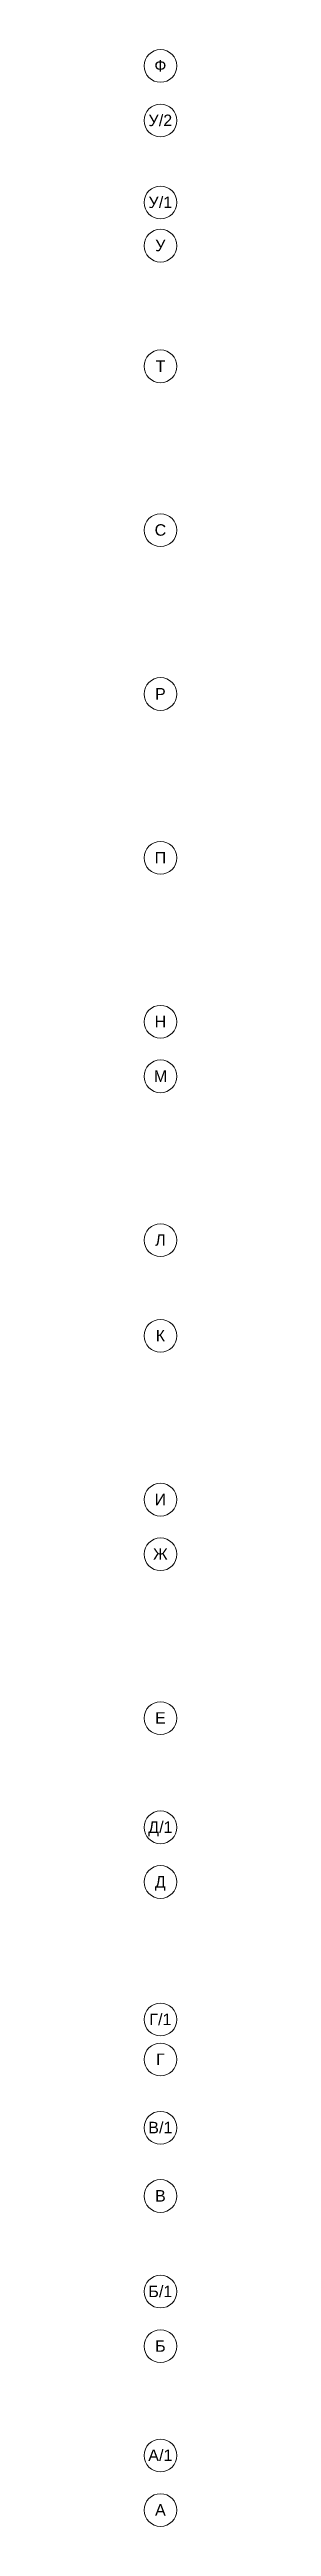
# Model space of a CAD drawing. Header units: millimetres. Extents: x -4730 to 98194, y -4296 to 93388.
# Drawn here: x -4730 to -3530, y -600 to 90100 of the extents above; entities that cross this region are included whole.
import ezdxf

# ---------------------------------------------------------------- set-up
doc = ezdxf.new("R2010")
doc.units = ezdxf.units.MM
doc.layers.add('Оси', color=7, linetype='Continuous', lineweight=9)
doc.styles.add('Arial_1', font='arial.ttf', dxfattribs={"height": 420})

msp = doc.modelspace()

# ---------------------------------------------------------------- texts
at = {"layer": 'Оси', "char_height": 420, "attachment_point": 1, "style": 'Arial_1'}
for s, insert, width in [('\\fArial|b0|i0|c204|p34|;Ф', (-4357.3219, 89717.441), 548.35425), ('\\fArial|b0|i0|c204|p34|;У', (-4571.5219, 87717.441), 461.772), ('/2', (-4190.5219, 87717.441), 606.07575), ('\\fArial|b0|i0|c204|p34|;У', (-4571.5219, 84717.441), 461.772), ('/1', (-4190.5219, 84717.441), 606.07575), ('\\fArial|b0|i0|c204|p34|;У', (-4321.3219, 83134.387), 461.772), ('\\fArial|b0|i0|c204|p34|;Т', (-4309.9219, 78717.441), 432.91125), ('\\fArial|b0|i0|c204|p34|;С', (-4345.3219, 72717.441), 519.4935), ('\\fArial|b0|i0|c204|p34|;Р', (-4329.1219, 66717.441), 481.0125), ('\\fArial|b0|i0|c204|p34|;П', (-4345.3219, 60717.441), 519.4935), ('\\fArial|b0|i0|c204|p34|;Н', (-4345.3219, 54717.441), 519.4935), ('\\fArial|b0|i0|c204|p34|;М', (-4372.9219, 52717.441), 586.83525), ('\\fArial|b0|i0|c204|p34|;Л', (-4325.5219, 46717.441), 471.39225), ('\\fArial|b0|i0|c204|p34|;К', (-4305.7219, 43217.441), 423.291), ('\\fArial|b0|i0|c204|p34|;И', (-4345.3219, 37217.441), 519.4935), ('\\fArial|b0|i0|c204|p34|;Ж', (-4404.7219, 35217.441), 663.79725), ('\\fArial|b0|i0|c204|p34|;Е', (-4329.1219, 29217.441), 481.0125), ('\\fArial|b0|i0|c204|p34|;Д', (-4583.5219, 25217.441), 490.63275), ('/1', (-4178.7094, 25217.441), 606.07575), ('\\fArial|b0|i0|c204|p34|;Д', (-4333.3219, 23217.441), 490.63275), ('\\fArial|b0|i0|c204|p34|;Г', (-4543.9219, 18179.441), 394.43025), ('/1', (-4218.4844, 18179.441), 606.07575), ('\\fArial|b0|i0|c204|p34|;Г', (-4293.7219, 16717.441), 394.43025), ('\\fArial|b0|i0|c204|p34|;В', (-4579.3219, 14217.441), 481.0125), ('/1', (-4182.4469, 14217.441), 606.07575), ('\\fArial|b0|i0|c204|p34|;В', (-4329.1219, 11717.441), 481.0125), ('\\fArial|b0|i0|c204|p34|;Б', (-4575.7219, 8217.441), 471.39225), ('/1', (-4186.7844, 8217.441), 606.07575), ('\\fArial|b0|i0|c204|p34|;Б', (-4325.5219, 6217.441), 471.39225), ('\\fArial|b0|i0|c204|p34|;А', (-4579.3219, 2217.441), 481.0125), ('/1', (-4182.4469, 2217.441), 606.07575), ('\\fArial|b0|i0|c204|p34|;А', (-4329.1219, 217.441), 481.0125)]:
    msp.add_mtext(s, dxfattribs=dict(at, insert=insert, width=width))

# ---------------------------------------------------------------- blocks, each defined once
blk = doc.blocks.new('Ось сетки - Заголовок сетки - Окружность 5 мм-1145995-Тех_ этаж')
at = {"layer": 'Оси'}
blk.add_circle((0, 0), 5, dxfattribs=at)

# ---------------------------------------------------------------- block references
at = {"layer": 'Оси', "xscale": 120, "yscale": 120, "zscale": 120, "rotation": 90}
for p in [(-4130.0173, 89500), (-4130.0173, 87500), (-4130.0173, 84500), (-4130.0173, 82916.946), (-4130.0173, 78500), (-4130.0173, 72500), (-4130.0173, 66500), (-4130.0173, 60500), (-4130.0173, 54500), (-4130.0173, 52500), (-4130.0173, 46500), (-4130.0173, 43000), (-4130.0173, 37000), (-4130.0173, 35000), (-4130.0173, 29000), (-4130.0173, 25000), (-4130.0173, 23000), (-4130.0173, 17962), (-4130.0173, 16500), (-4130.0173, 14000), (-4130.0173, 11500), (-4130.0173, 8000), (-4130.0173, 6000), (-4130.0173, 2000), (-4130.0173, 0)]:
    msp.add_blockref('Ось сетки - Заголовок сетки - Окружность 5 мм-1145995-Тех_ этаж', p, dxfattribs=at)

msp.set_redraw_order([(e.dxf.handle, doc.entitydb.next_handle()) for e in msp.query("TEXT MTEXT ATTDEF DIMENSION ARC_DIMENSION")])  # texts and dimensions are drawn at this point

doc.saveas('drawing.dxf')
